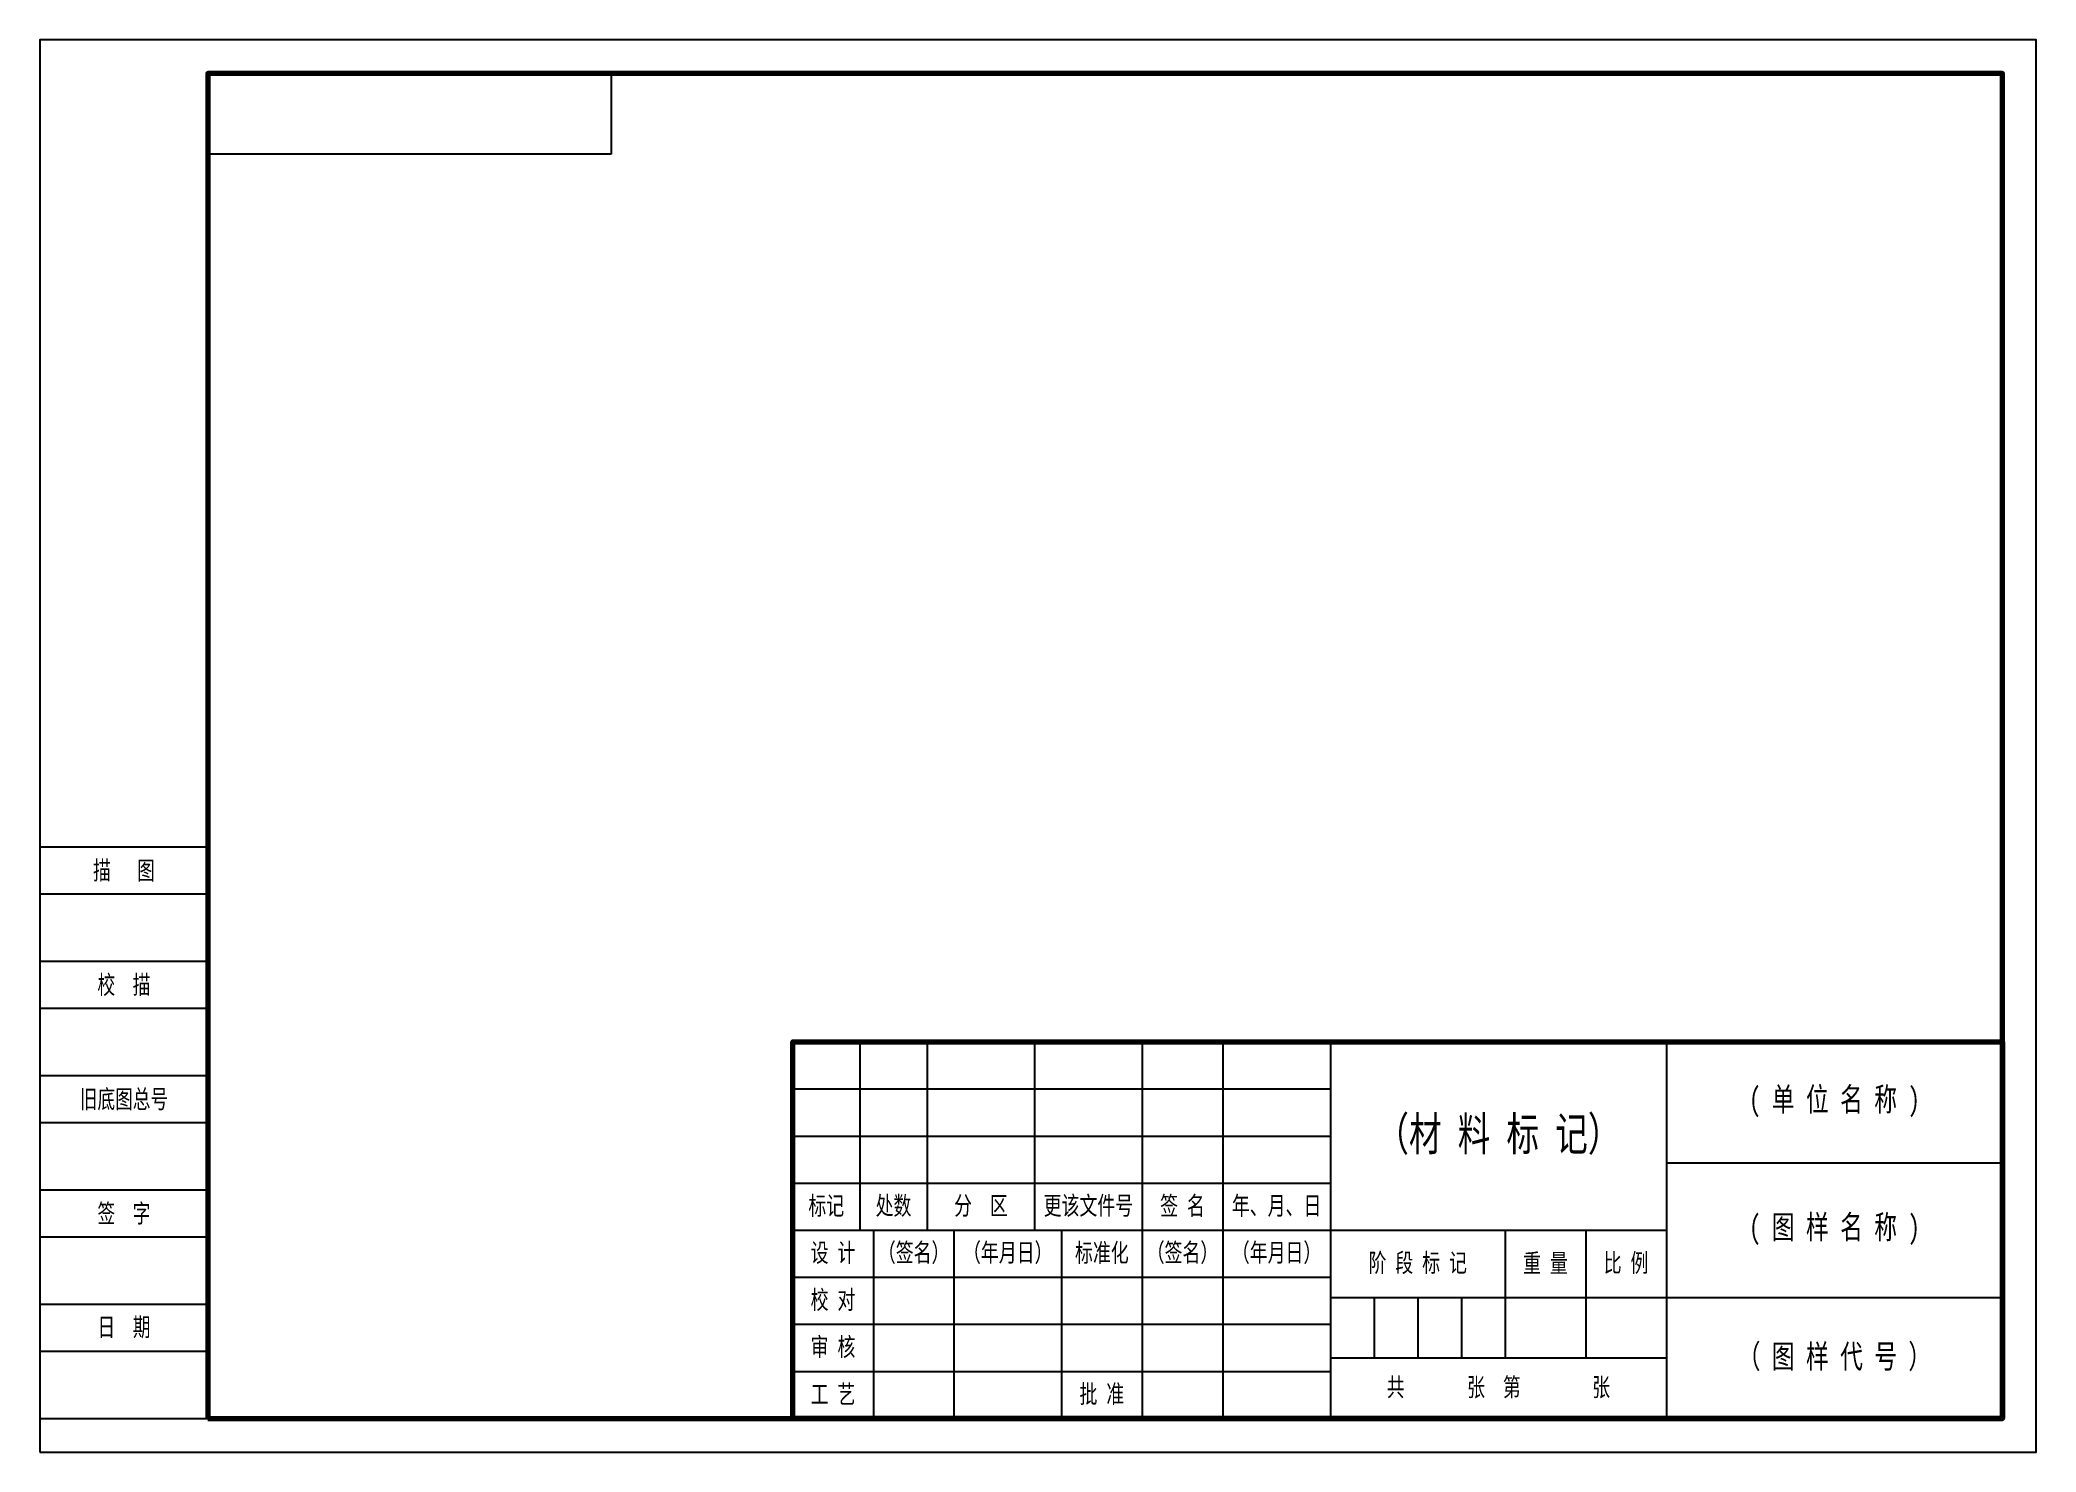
# Model space of a CAD drawing. Header units: millimetres. Extents: x -242 to 4956, y 0 to 6520.
# Drawn here: x 0 to 297, y 0 to 210 of the extents above; entities that cross this region are included whole.
import ezdxf
from ezdxf.enums import TextEntityAlignment as Align

# ---------------------------------------------------------------- set-up
doc = ezdxf.new("R2010")
doc.units = ezdxf.units.MM
doc.styles.add('样式 1', font='', dxfattribs={"width": 0.71})
doc.styles.get('样式 1').set_extended_font_data('SimSun')

msp = doc.modelspace()

# ---------------------------------------------------------------- texts
at = {"style": '样式 1', "width": 0.7}
for s, p in [('描   图', (12.5, 86.5)), ('校  描', (12.5, 69.5)), ('旧底图总号', (12.5, 52.5)), ('签  字', (12.5, 35.5)), ('日  期', (12.51, 18.6))]:
    msp.add_text(s, height=2.75, dxfattribs=at).set_placement(p, align=Align.MIDDLE_CENTER)
at = {"attachment_point": 5, "style": '样式 1'}
for s, width, insert, char_height in [('( 单 位 名 称 )', 50, (267, 52), 3.5), ('（材 料 标 记）', 55.8227, (217, 47), 5), ('标记', 10, (117, 36.5), 2.75), ('{\\fFangSong_GB2312|b0|i0|c134|p49;处数}', 10, (127, 36.5), 2.75), ('分  区', 16, (140, 36.5), 2.75), ('更该文件号', 18.9744, (156, 36.5), 2.75), ('年、月、日', 16, (184, 36.5), 2.75), ('( 图 样 名 称 )', 50, (267, 33), 3.5), ('设 计', 12, (118, 29.5), 2.75), ('（签名）', 12, (130, 29.5), 2.75), ('（年月日）', 16, (144, 29.5), 2.75), ('标准化', 12, (158, 29.5), 2.75), ('（签名）', 12, (170, 29.5), 2.75), ('（年月日）', 16, (184, 29.5), 2.75), ('阶 段 标 记', 26, (205, 28), 2.75), ('重 量', 12, (224, 28), 2.75), ('比 例', 12, (236, 28), 2.75), ('校 对', 12, (118, 22.5), 2.75), ('审 核', 12, (118, 15.5), 2.75), ('（ 图 样 代 号 ）', 50, (267, 14), 3.5), ('工 艺', 12, (118, 8.5), 2.75), ('批 准', 12, (158, 8.5), 2.75), ('共       张  第        张', 50, (217, 9.5), 2.75)]:
    msp.add_mtext_dynamic_manual_height_columns(s, width=width, gutter_width=12.5, heights=[0], dxfattribs=dict(at, insert=insert, char_height=char_height))
at = {"insert": (170, 36.5), "char_height": 2.75, "attachment_point": 5, "style": '样式 1'}
msp.add_mtext_dynamic_auto_height_columns('签 名', width=12, gutter_width=12.5, height=7, count=1, dxfattribs=at)

# ---------------------------------------------------------------- linework, layer by layer
for p, q in [((0, 90), (25, 90)), ((0, 83), (25, 83)), ((0, 73), (25, 73)), ((0, 66), (25, 66)), ((122, 61), (122, 33)), ((132, 61), (132, 33)), ((148, 61), (148, 33)), ((164, 61), (164, 5)), ((176, 61), (176, 5)), ((192, 61), (192, 5)), ((242, 61), (242, 5)), ((0, 56), (25, 56)), ((112, 54), (192, 54)), ((0, 49), (25, 49)), ((112, 47), (192, 47)), ((242, 43), (292, 43)), ((0, 39), (25, 39)), ((112, 40), (192, 40)), ((112, 33), (242, 33)), ((124, 33), (124, 5)), ((136, 33), (136, 5)), ((152, 33), (152, 5)), ((218, 33), (218, 14)), ((230, 33), (230, 14)), ((0, 32), (25, 32)), ((112, 26), (192, 26)), ((0, 22), (25, 22)), ((192, 23), (292, 23)), ((198.5, 23), (198.5, 14)), ((205, 23), (205, 14)), ((211.5, 23), (211.5, 14)), ((112, 19), (192, 19)), ((0, 15), (25, 15)), ((112, 12), (192, 12)), ((192, 14), (242, 14)), ((0, 5), (25, 5))]:
    msp.add_line(p, q)
for points in [[(0, 0), (297, 0), (297, 210), (0, 210)], [(85, 193), (25, 193), (25, 205), (85, 205)]]:
    msp.add_lwpolyline(points, close=True)
at = {"lineweight": 70}
for points in [[(25, 5), (292, 5), (292, 205), (25, 205)], [(292, 5), (112, 5), (112, 61), (292, 61)]]:
    msp.add_lwpolyline(points, close=True, dxfattribs=at)

msp.set_redraw_order([(e.dxf.handle, doc.entitydb.next_handle()) for e in msp.query("TEXT MTEXT ATTDEF DIMENSION ARC_DIMENSION")])  # texts and dimensions are drawn at this point

doc.saveas('drawing.dxf')
